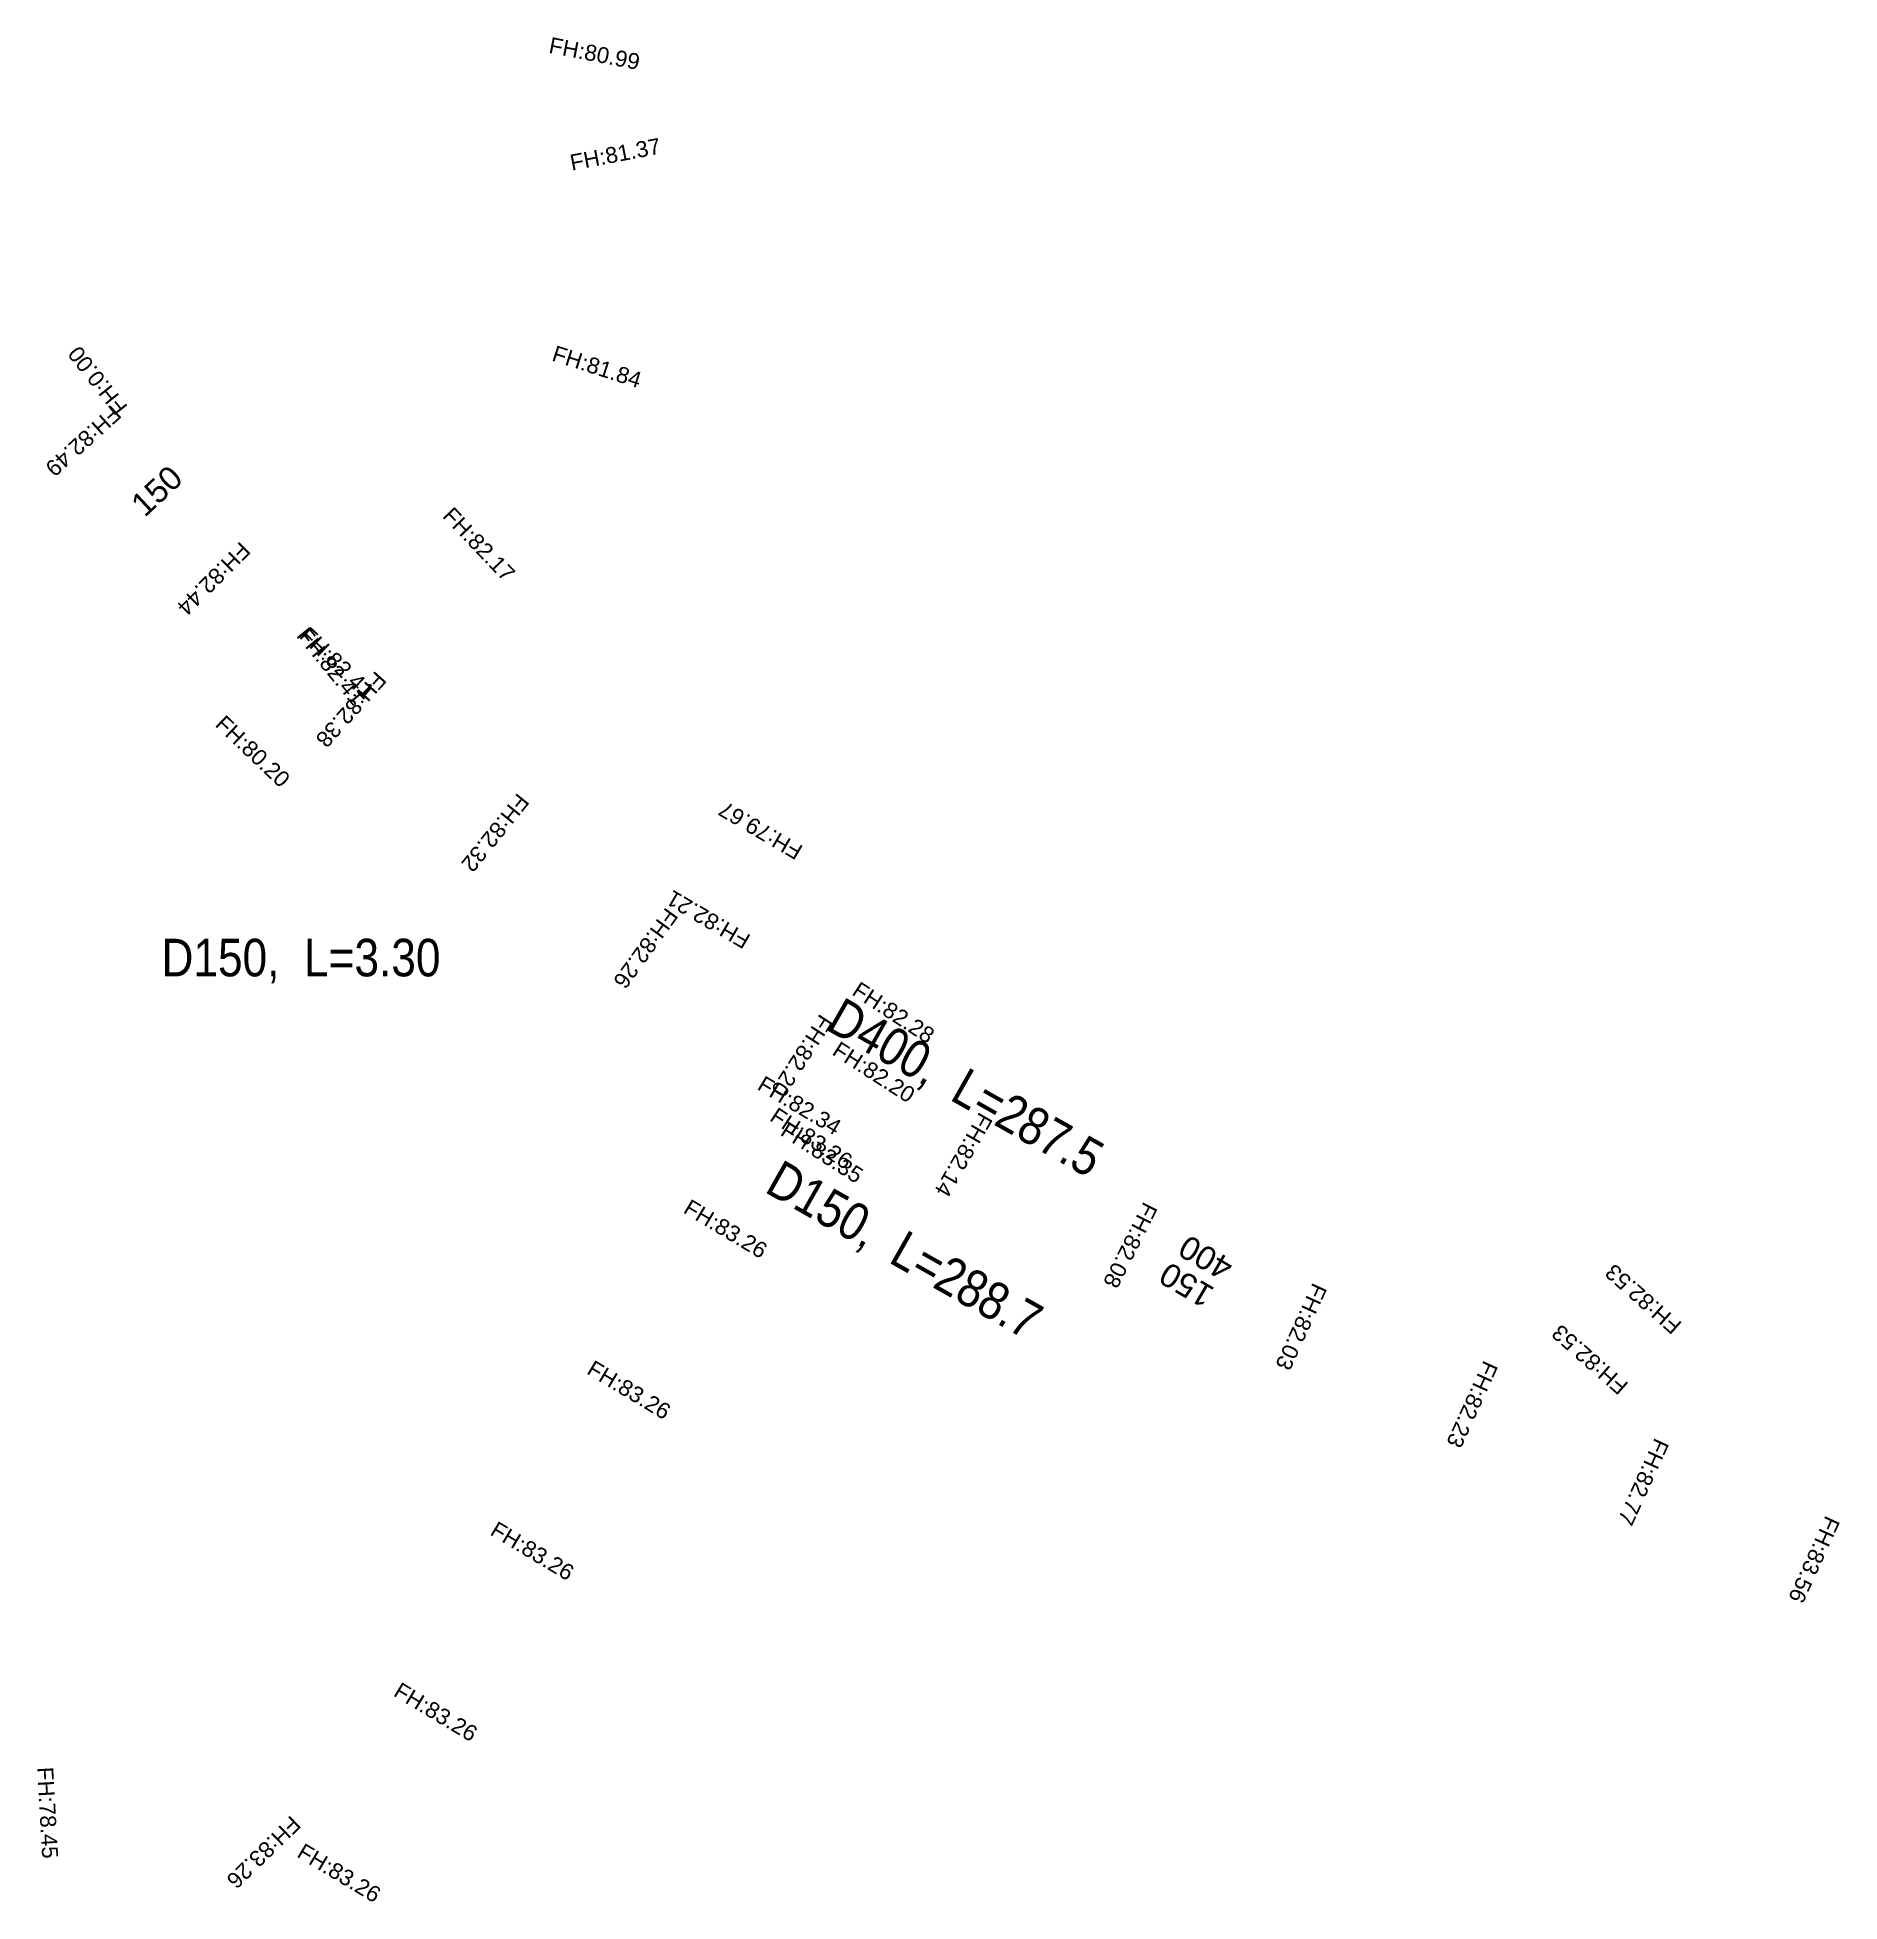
# Model space of a CAD drawing. Header units: millimetres. Extents: x 227572 to 269266, y 328772 to 443556.
# Drawn here: x 228665.2 to 228857.2, y 429924.5 to 430123.1 of the extents above; entities that cross this region are included whole.
import ezdxf
from ezdxf.enums import TextEntityAlignment as Align

# ---------------------------------------------------------------- set-up
doc = ezdxf.new("R2010")
doc.units = ezdxf.units.MM
for name, color, linetype in [('L_diameter', 3, 'Continuous'), ('S-2.생활-2.관로-2.제원', 7, 'Continuous'), ('도로체인계획고', 6, 'Continuous')]:
    doc.layers.add(name, color=color, linetype=linetype)
doc.styles.add('HY울릉도M', font='HYWULM.TTF')
doc.styles.get("Standard").update_dxf_attribs({"font": 'arial.ttf'})

msp = doc.modelspace()

# ---------------------------------------------------------------- texts
at = {"layer": 'L_diameter'}
for s, rotation, p in [('150', 43.1031, (228674.92, 430073.68)), ('400', 149.7292, (228791.52, 429990.51)), ('150', 149.662, (228789.46, 429987.61))]:
    msp.add_text(s, height=2.5, rotation=rotation, dxfattribs=at).set_placement(p, align=Align.TOP_LEFT)
at = {"layer": 'S-2.생활-2.관로-2.제원', "color": 7, "style": 'HY울릉도M', "width": 0.9}
msp.add_text('D150,  L=3.30', height=4, dxfattribs=at).set_placement((228693.27, 430023.04, 69), align=Align.CENTER)
for s, p in [('D400,  L=287.5', (228763.11, 430009.47, 147)), ('D150,  L=288.7', (228756.59, 429992.16, 147))]:
    msp.add_text(s, height=4, rotation=330.4799, dxfattribs=at).set_placement(p, align=Align.CENTER)
at = {"layer": '도로체인계획고'}
for s, rotation, p in [('FH:80.99', 349.0652, (228719.58, 430121.42)), ('FH:81.37', 10.8787, (228722.11, 430108.84)), ('FH:0.00', 128.3587, (228674.9, 430083.71)), ('FH:81.84', 342.2308, (228719.89, 430088.65)), ('FH:82.49', 222.0963, (228673.14, 430083.96)), ('FH:82.17', 313.5829, (228708.25, 430072)), ('FH:82.44', 225.1119, (228686.82, 430069.44)), ('FH:82.41', 309.3268, (228692.7, 430059.3)), ('FH:82.41', 316.398, (228692.99, 430059.17)), ('FH:82.38', 228.1274, (228701.24, 430055.66)), ('FH:80.20', 316.398, (228684.02, 430049.76)), ('FH:82.32', 231.143, (228716.37, 430042.66)), ('FH:79.67', 149.5849, (228746.86, 430036.84)), ('FH:82.21', 149.5849, (228741.29, 430027.35)), ('FH:82.26', 234.1586, (228732.16, 430030.48)), ('FH:82.28', 326.8106, (228751.84, 430021.15)), ('FH:82.20', 237.1741, (228748.57, 430019.14)), ('FH:82.20', 327.2194, (228749.73, 430014.77)), ('FH:82.34', 329.0375, (228741.75, 430011.07)), ('FH:83.26', 326.8106, (228743.08, 430007.75)), ('FH:83.35', 327.2194, (228744.21, 430006.2)), ('FH:82.14', 240.1897, (228765.55, 430008.68)), ('FH:83.26', 329.0375, (228733.88, 429997.93)), ('FH:82.08', 243.2053, (228783.06, 429999.13)), ('FH:82.53', 138.5803, (228840.46, 429986.07)), ('FH:82.03', 245.5906, (228801.06, 429990.51)), ('FH:82.53', 138.5803, (228834.77, 429979.62)), ('FH:83.26', 329.0375, (228723.59, 429980.78)), ('FH:82.23', 245.5906, (228819.27, 429982.24)), ('FH:82.77', 245.5906, (228837.49, 429973.98)), ('FH:83.26', 329.0375, (228713.3, 429963.63)), ('FH:83.56', 245.5906, (228855.7, 429965.71)), ('FH:83.26', 329.0375, (228703.01, 429946.48)), ('FH:78.45', 273.2072, (228665.17, 429938.79)), ('FH:83.26', 224.1556, (228692.21, 429933.76)), ('FH:83.26', 329.0375, (228692.72, 429929.33))]:
    msp.add_text(s, height=1.7, rotation=rotation, dxfattribs=at).set_placement(p)

doc.saveas('drawing.dxf')
